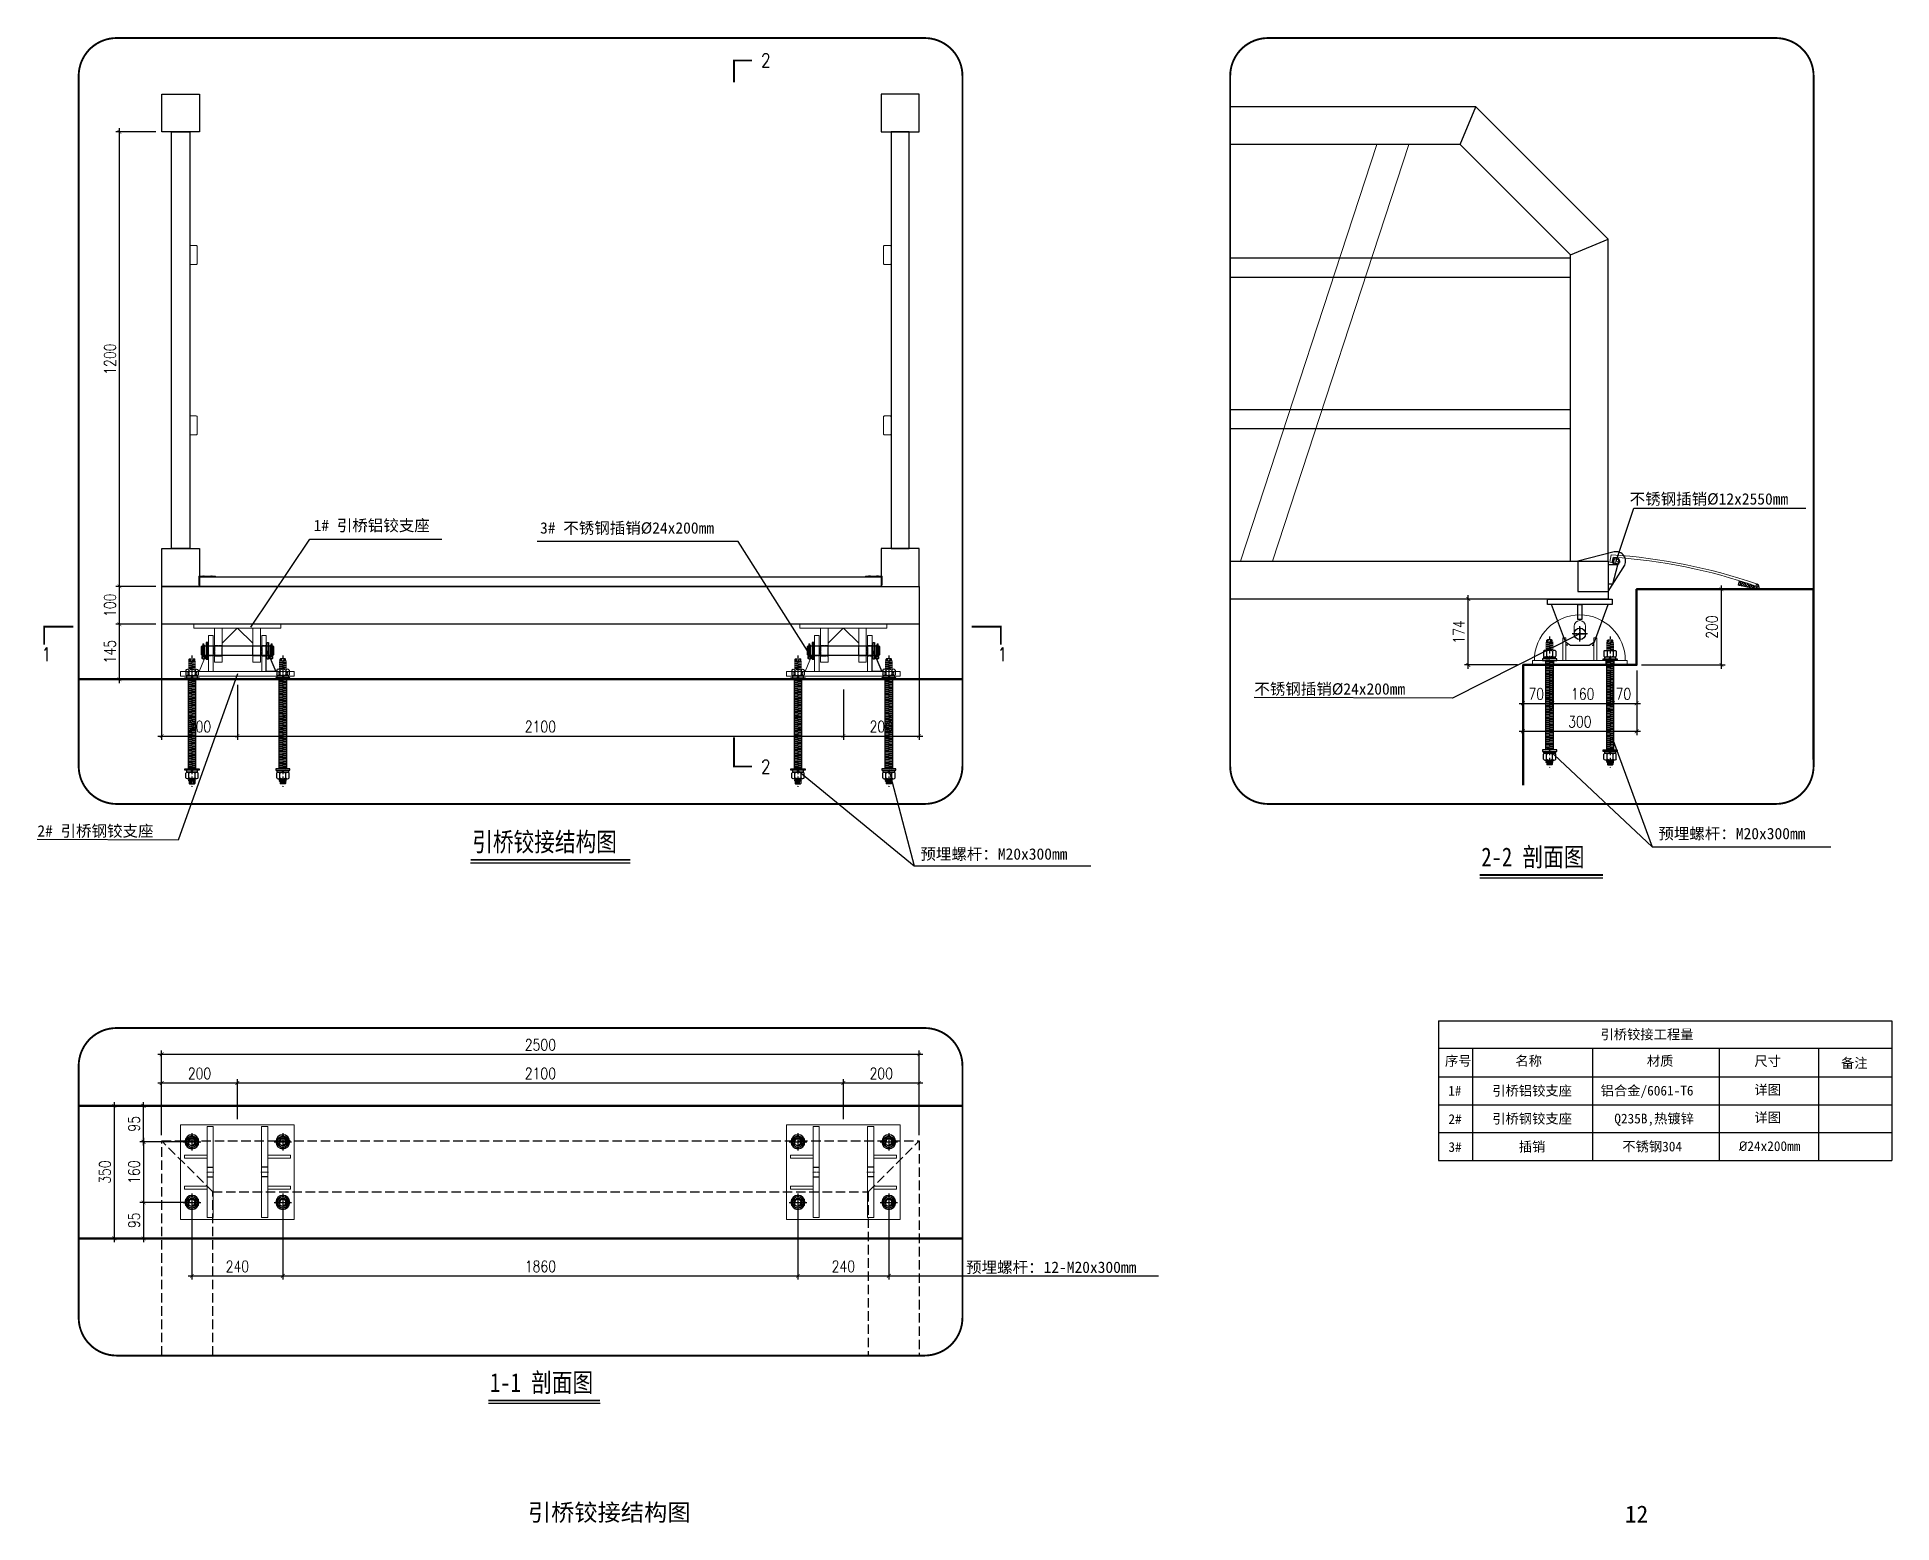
# Model space of a CAD drawing. Header units: millimetres. Extents: x 11827 to 862553, y 15071 to 134256.
# Drawn here: x 711915 to 716812, y 70272 to 74195 of the extents above; entities that cross this region are included whole.
import ezdxf
from ezdxf.enums import TextEntityAlignment as Align

# ---------------------------------------------------------------- set-up
doc = ezdxf.new("R2010")
doc.units = ezdxf.units.MM
for name, pattern in [('BLTA11-LD-L-4001_Plot Plan for Seawater Intake System_20140729$0$CENTER2', [1.125, 0.75, -0.125, 0.125, -0.125]), ('BLTA11-LD-L-4001_Plot Plan for Seawater Intake System_20140729$0$PHANTOM2', [1.25, 0.625, -0.125, 0.125, -0.125, 0.125, -0.125]), ('CENTER', [2, 1.25, -0.25, 0.25, -0.25]), ('CENTER2', [28.575, 19.05, -3.175, 3.175, -3.175]), ('DASH', [0.35, 0.25, -0.1]), ('DASHDOT', [1, 0.5, -0.25, 0, -0.25]), ('DASHDOT2', [12.7, 6.35, -3.175, 0, -3.175]), ('DIVIDEX2', [63.5, 25.4, -12.7, 0, -12.7, 0, -12.7]), ('HIDDEN2', [4.7625, 3.175, -1.5875])]:
    doc.linetypes.add(name, pattern=pattern)
for name, color, linetype in [('100x100铝方通', 3, 'Continuous'), ('BS-Annectent', 115, 'Continuous'), ('BS-Index symbol', 35, 'Continuous'), ('hjh文字', 7, 'Continuous'), ('HR-dimension', 9, 'Continuous'), ('HR-Indentifier', 6, 'Continuous'), ('HR-Structure', 5, 'Continuous'), ('HR-text', 2, 'Continuous'), ('HR-Zhuliang', 3, 'Continuous'), ('打印图框', 255, 'Continuous'), ('标注', 9, 'Continuous'), ('铝条', 31, 'Continuous'), ('铝横梁', 220, 'Continuous'), ('铝通', 4, 'Continuous'), ('面板', 44, 'Continuous')]:
    doc.layers.add(name, color=color, linetype=linetype)
for name, color, linetype, lineweight in [('图框', 7, 'Continuous', 13), ('型材', 7, 'Continuous', 15), ('结构', 52, 'Continuous', 18), ('铝斜撑', 241, 'Continuous', 9)]:
    doc.layers.add(name, color=color, linetype=linetype, lineweight=lineweight)
doc.styles.add('Arial', font='')
doc.styles.add('HZTXT', font='txtw.shx', dxfattribs={"width": 0.8, "bigfont": 'hztxtw.shx'})
doc.styles.add('工程字体', font='', dxfattribs={"width": 0.8})
doc.styles.get('Arial').set_extended_font_data('STXihei')
doc.styles.get('工程字体').set_extended_font_data('SimSun')
doc.dimstyles.new('HR-A2-DIM10', dxfattribs={"dimscale": 10, "dimtxt": 3, "dimasz": 1, "dimexe": 1, "dimexo": 1.5, "dimgap": 1, "dimtad": 1, "dimdec": 1, "dimdsep": 46, "dimtxsty": 'HZTXT', "dimblk": 'ARCHTICK', "dimcen": 0, "dimdle": 1, "dimclrd": 256, "dimclre": 256, "dimclrt": 6, "dimadec": 1, "dimazin": 0, "dimtfac": 1, "dimtdec": 1, "dimtix": 1, "dimtmove": 2, "dimatfit": 3, "dimfxl": 15, "dimtolj": 1, "dimtzin": 0, "dimarcsym": 1})
doc.dimstyles.new('HR-A3-DIM5', dxfattribs={"dimscale": 5, "dimtxt": 3, "dimasz": 1, "dimexe": 1, "dimexo": 1.5, "dimgap": 1, "dimtad": 1, "dimdec": 1, "dimdsep": 46, "dimtxsty": 'HZTXT', "dimblk": 'ARCHTICK', "dimcen": 0, "dimdle": 1, "dimclrd": 256, "dimclre": 256, "dimclrt": 6, "dimadec": 1, "dimazin": 0, "dimtfac": 1, "dimtdec": 1, "dimtix": 1, "dimtmove": 2, "dimatfit": 3, "dimfxl": 1, "dimtolj": 1, "dimtzin": 0, "dimarcsym": 1})
doc.dimstyles.new('HR-BI-DIM5', dxfattribs={"dimscale": 6, "dimtxt": 5, "dimasz": 1, "dimexe": 1, "dimexo": 1.5, "dimgap": 2, "dimtad": 1, "dimdec": 1, "dimdsep": 46, "dimtxsty": 'HZTXT', "dimcen": 0, "dimdle": 1, "dimclrd": 256, "dimclre": 256, "dimclrt": 2, "dimadec": 1, "dimazin": 0, "dimtfac": 1, "dimtdec": 1, "dimtix": 1, "dimtmove": 2, "dimatfit": 3, "dimfxl": 1, "dimtfill": 1, "dimtolj": 1, "dimtzin": 0, "dimarcsym": 1})

msp = doc.modelspace()

# ---------------------------------------------------------------- texts
at = {"layer": 'hjh文字', "style": 'Arial'}
for s, height, p in [('不锈钢插销%%C12x2550mm', 30, (716119.82, 72960.38)), ('1# 引桥铝铰支座', 30, (712645.05, 72890.29, 0)), ('3# 不锈钢插销%%C24x200mm', 30, (713242.91, 72883.71)), ('不锈钢插销%%C24x200mm', 30, (715128.91, 72458.72)), ('2# 引桥钢铰支座', 30, (711915.61, 72083.76)), ('预埋螺杆：M20x300mm', 30, (716195.59, 72076.81)), ('预埋螺杆：M20x300mm', 30, (714247.07, 72022.89)), ('铝合金/6061-T6 ', 25.7143, (716043.26, 71400.25)), ('Q235B,热镀锌', 25.714, (716079.32, 71326.48)), ('不锈钢304', 25.714, (716100.36, 71252.71)), ('预埋螺杆：12-M20x300mm', 30, (714367.8, 70931.75))]:
    msp.add_text(s, height=height, dxfattribs=at).set_placement(p)
at = {"layer": 'hjh文字', "attachment_point": 5, "style": 'Arial'}
for s, insert, char_height, width in [('引桥铰接工程量', (716165.56, 71560.05), 25.714, 2128.8828), ('序号', (715667.1, 71490.18), 25.714, 82.26), ('名称', (715853.29, 71490.18), 25.714, 765.2634), ('材质', (716200.38, 71490.18), 25.714, 566.2106), ('尺寸', (716484.18, 71489.64), 25.714, 462.7153), ('备注', (716712.97, 71484.56), 25.714, 387.8696), ('1#', (715658.3, 71413.05), 25.714, 82.26), ('引桥铝铰支座', (715862.21, 71411.25), 25.714, 870.5277), ('详图', (716484.18, 71413.82), 25.714, 462.7153), ('引桥钢铰支座', (715862.21, 71337.48), 25.714, 870.5277), ('详图', (716484.18, 71340.67), 25.714, 462.7153), ('2#', (715658.74, 71337.81), 25.714, 82.26), ('3#', (715658.74, 71264.05), 25.714, 82.26), ('插销', (715862.21, 71263.72), 25.714, 870.5277), ('{\\fISOCPEUR|b0|i0|c0|p34;%%C}24x200mm', (716489.38, 71266.29), 25.7143, 462.7153)]:
    msp.add_mtext(s, dxfattribs=dict(at, insert=insert, char_height=char_height, width=width))
at = {"layer": 'HR-text', "style": 'HZTXT', "width": 0.8}
for s, p in [('2', (713826.56, 74133.12, 0)), ('1', (711926.8, 72564.69)), ('1', (714451.45, 72564.69)), ('2', (713826.56, 72268.76, 0))]:
    msp.add_text(s, height=36, dxfattribs=at).set_placement(p, align=Align.MIDDLE_LEFT)
at = {"layer": '打印图框', "color": 6, "char_height": 45, "attachment_point": 1, "style": 'Arial'}
for s, width, insert in [('引桥铰接结构图', 691.5685, (713210.56, 70321.94)), ('12', 87.9312, (716107.46, 70317.62))]:
    msp.add_mtext_dynamic_manual_height_columns(s, width=width, gutter_width=12.5, heights=[0], dxfattribs=dict(at, insert=insert))

# ---------------------------------------------------------------- blocks, each defined once
blk = doc.blocks.new('A$C46522D11')
for p, q in [((0, 17.1), (8.2, 25.2)), ((2.9, 12.7), (0.5, 15.1)), ((10.4, 12.2), (1.4, 21.3)), ((2.8, 12.8), (9.5, 19.5)), ((5, 12.2), (55.3, 12.2)), ((9.4, 20.3), (5.3, 24.5)), ((9.6, 19.3), (8.9, 25.2)), ((9.3, 12.2), (17.2, 20.1)), ((9.6, 19.3), (55.3, 24.4)), ((17.5, 12.2), (10.4, 19.4)), ((16.4, 12.2), (25.2, 21)), ((24.6, 12.2), (16.7, 20.1)), ((31.6, 12.2), (23.1, 20.8)), ((23.5, 12.2), (33.2, 21.9)), ((38.7, 12.2), (29.5, 21.5)), ((30.5, 12.2), (41.1, 22.8)), ((45.8, 12.2), (35.8, 22.2)), ((37.6, 12.2), (49.1, 23.7)), ((52.9, 12.2), (42.2, 22.9)), ((44.7, 12.2), (55.3, 22.8)), ((55.3, 16.9), (48.5, 23.6)), ((51.8, 12.2), (55.3, 15.7)), ((55.3, 24), (54.9, 24.4)), ((55.3, 12.2), (55.3, 24.4))]:
    blk.add_line(p, q)
at = {"color": 1, "linetype": 'CENTER', "ltscale": 10.16}
for p, q in [((372.9, 11), (394.9, 11)), ((383.9, 0), (383.9, 22))]:
    blk.add_line(p, q, dxfattribs=at)
blk.add_lwpolyline([(399.9, 5.2), (399.9, 25.2, 0.066496), (8.9, 25.2), (9.6, 19.3, -0.065854), (393.9, 19.9), (393.9, 5.2)], format="xyb", close=True)
for radius in [10, 7]:
    blk.add_circle((383.9, 11), radius)
for centre, radius, start, end in [((5, 17.2), 5, 165.5225, 270), ((8.9, 16.2), 9, 90, 165.5225)]:
    blk.add_arc(centre, radius, start, end)
blk = doc.blocks.new('A$C848c3b45')
at = {"layer": '图框', "lineweight": 0, "xscale": -1, "rotation": 359.6607206610116}
blk.add_blockref('A$C46522D11', (383.8, -13.3), dxfattribs=at)
blk = doc.blocks.new('*U1048')
blk.add_line((0, 0), (42.13, 0))
at = {"const_width": 0.5}
blk.add_lwpolyline([(0, 0.75), (42.13, 0.75)], dxfattribs=at)
at = {"style": '工程字体', "width": 0.8}
blk.add_attdef('图名标注', (0.42, 3), '', height=5, dxfattribs=at)
blk = doc.blocks.new('_ArchTick')
at = {"color": 0, "linetype": 'ByBlock', "lineweight": 100, "const_width": 0.15}
blk.add_lwpolyline([(-0.5, -0.5), (0.5, 0.5)], dxfattribs=at)
blk = doc.blocks.new('*D1084')
at = {"layer": 'Defpoints', "color": 0, "ltscale": 1.5, "transparency": 16777216}
for p in [(712132.4, 72644.5), (712243.8, 72644.5), (712243.8, 72499.2, 0)]:
    blk.add_point(p, dxfattribs=at)
at = {"layer": 'HR-dimension', "lineweight": -2, "ltscale": 1.5, "transparency": 16777216}
for p, q in [((712228.8, 72644.5), (712122.4, 72644.5)), ((712132.4, 72489.2), (712132.4, 72654.5)), ((712228.8, 72499.2), (712122.4, 72499.2))]:
    blk.add_line(p, q, dxfattribs=at)
at = {"layer": 'HR-dimension', "lineweight": -2, "ltscale": 1.5, "transparency": 16777216, "xscale": 10, "yscale": 10, "zscale": 10}
for p, rotation in [((712132.4, 72644.5), 90), ((712132.4, 72499.2), 270)]:
    blk.add_blockref('_ArchTick', p, dxfattribs=dict(at, rotation=rotation))
at = {"layer": 'HR-dimension', "color": 6, "ltscale": 1.5, "transparency": 16777216, "insert": (712107.4, 72571.8), "char_height": 30, "attachment_point": 5, "rotation": 90, "style": 'HZTXT'}
blk.add_mtext('\\A1;145', dxfattribs=at)
blk = doc.blocks.new('*D1128')
at = {"layer": 'Defpoints', "color": 0, "ltscale": 1.5, "transparency": 16777216}
for p in [(715838.3, 72537, 0), (716138.3, 72537, 0), (716138.3, 72361.9)]:
    blk.add_point(p, dxfattribs=at)
at = {"layer": 'HR-dimension', "lineweight": -2, "ltscale": 1.5, "transparency": 16777216}
for p, q in [((715838.3, 72522), (715838.3, 72351.9)), ((716138.3, 72522), (716138.3, 72351.9)), ((715828.3, 72361.9), (716148.3, 72361.9))]:
    blk.add_line(p, q, dxfattribs=at)
at = {"layer": 'HR-dimension', "lineweight": -2, "ltscale": 1.5, "transparency": 16777216, "xscale": 10, "yscale": 10, "zscale": 10, "rotation": 180}
blk.add_blockref('_ArchTick', (715838.3, 72361.9), dxfattribs=at)
at = {"layer": 'HR-dimension', "lineweight": -2, "ltscale": 1.5, "transparency": 16777216, "xscale": 10, "yscale": 10, "zscale": 10}
blk.add_blockref('_ArchTick', (716138.3, 72361.9), dxfattribs=at)
at = {"layer": 'HR-dimension', "color": 6, "ltscale": 1.5, "transparency": 16777216, "insert": (715988.3, 72386.9), "char_height": 30, "attachment_point": 5, "style": 'HZTXT'}
blk.add_mtext('\\A1;300', dxfattribs=at)
blk = doc.blocks.new('*D1129')
at = {"layer": 'Defpoints', "color": 0, "ltscale": 1.5, "transparency": 16777216}
for p in [(716138.3, 72737, 0), (716362.1, 72737), (716135.8, 72537, 0)]:
    blk.add_point(p, dxfattribs=at)
at = {"layer": 'HR-dimension', "lineweight": -2, "ltscale": 1.5, "transparency": 16777216}
for p, q in [((716153.3, 72737), (716372.1, 72737)), ((716362.1, 72527), (716362.1, 72747)), ((716150.8, 72537), (716372.1, 72537))]:
    blk.add_line(p, q, dxfattribs=at)
at = {"layer": 'HR-dimension', "lineweight": -2, "ltscale": 1.5, "transparency": 16777216, "xscale": 10, "yscale": 10, "zscale": 10}
for p, rotation in [((716362.1, 72737), 90), ((716362.1, 72537), 270)]:
    blk.add_blockref('_ArchTick', p, dxfattribs=dict(at, rotation=rotation))
at = {"layer": 'HR-dimension', "color": 6, "ltscale": 1.5, "transparency": 16777216, "insert": (716337.1, 72637), "char_height": 30, "attachment_point": 5, "rotation": 90, "style": 'HZTXT'}
blk.add_mtext('\\A1;200', dxfattribs=at)
blk = doc.blocks.new('*D1085')
at = {"layer": 'Defpoints', "color": 0, "ltscale": 1.5, "transparency": 16777216}
for p in [(715693.8, 72711), (715898.3, 72711, 0), (715838.3, 72537, 0)]:
    blk.add_point(p, dxfattribs=at)
at = {"layer": 'HR-dimension', "lineweight": -2, "ltscale": 1.5, "transparency": 16777216}
for p, q in [((715883.3, 72711), (715683.8, 72711)), ((715693.8, 72527), (715693.8, 72721)), ((715823.3, 72537), (715683.8, 72537))]:
    blk.add_line(p, q, dxfattribs=at)
at = {"layer": 'HR-dimension', "lineweight": -2, "ltscale": 1.5, "transparency": 16777216, "xscale": 10, "yscale": 10, "zscale": 10}
for p, rotation in [((715693.8, 72711), 90), ((715693.8, 72537), 270)]:
    blk.add_blockref('_ArchTick', p, dxfattribs=dict(at, rotation=rotation))
at = {"layer": 'HR-dimension', "color": 6, "ltscale": 1.5, "transparency": 16777216, "insert": (715668.8, 72624), "char_height": 30, "attachment_point": 5, "rotation": 90, "style": 'HZTXT'}
blk.add_mtext('\\A1;174', dxfattribs=at)
blk = doc.blocks.new('*D1069')
at = {"layer": 'Defpoints', "color": 0, "ltscale": 1.5, "transparency": 16777216}
for p in [(712118.9, 71373), (712243.8, 71373, 0), (712243.8, 71023, 0)]:
    blk.add_point(p, dxfattribs=at)
at = {"layer": 'HR-dimension', "lineweight": -2, "ltscale": 1.5, "transparency": 16777216}
for p, q in [((712228.8, 71373), (712108.9, 71373)), ((712118.9, 71013), (712118.9, 71383)), ((712228.8, 71023), (712108.9, 71023))]:
    blk.add_line(p, q, dxfattribs=at)
at = {"layer": 'HR-dimension', "lineweight": -2, "ltscale": 1.5, "transparency": 16777216, "xscale": 10, "yscale": 10, "zscale": 10}
for p, rotation in [((712118.9, 71373), 90), ((712118.9, 71023), 270)]:
    blk.add_blockref('_ArchTick', p, dxfattribs=dict(at, rotation=rotation))
at = {"layer": 'HR-dimension', "color": 6, "ltscale": 1.5, "transparency": 16777216, "insert": (712093.9, 71198), "char_height": 30, "attachment_point": 5, "rotation": 90, "style": 'HZTXT'}
blk.add_mtext('\\A1;350', dxfattribs=at)
blk = doc.blocks.new('*D1070')
at = {"layer": 'Defpoints', "color": 0, "ltscale": 1.5, "transparency": 16777216}
for p in [(712443.8, 71433.3), (712443.8, 71323, 0), (712243.8, 71280.5, 0)]:
    blk.add_point(p, dxfattribs=at)
at = {"layer": 'HR-dimension', "lineweight": -2, "ltscale": 1.5, "transparency": 16777216}
for p, q in [((712233.8, 71433.3), (712453.8, 71433.3)), ((712243.8, 71295.5), (712243.8, 71443.3)), ((712443.8, 71338), (712443.8, 71443.3))]:
    blk.add_line(p, q, dxfattribs=at)
at = {"layer": 'HR-dimension', "lineweight": -2, "ltscale": 1.5, "transparency": 16777216, "xscale": 10, "yscale": 10, "zscale": 10, "rotation": 180}
blk.add_blockref('_ArchTick', (712243.8, 71433.3), dxfattribs=at)
at = {"layer": 'HR-dimension', "lineweight": -2, "ltscale": 1.5, "transparency": 16777216, "xscale": 10, "yscale": 10, "zscale": 10}
blk.add_blockref('_ArchTick', (712443.8, 71433.3), dxfattribs=at)
at = {"layer": 'HR-dimension', "color": 6, "ltscale": 1.5, "transparency": 16777216, "insert": (712343.8, 71458.3), "char_height": 30, "attachment_point": 5, "style": 'HZTXT'}
blk.add_mtext('\\A1;200', dxfattribs=at)
blk = doc.blocks.new('*D1071')
at = {"layer": 'Defpoints', "color": 0, "ltscale": 1.5, "transparency": 16777216}
for p in [(714243.8, 71433.3), (714043.8, 71323, 0), (714243.8, 71323, 0)]:
    blk.add_point(p, dxfattribs=at)
at = {"layer": 'HR-dimension', "lineweight": -2, "ltscale": 1.5, "transparency": 16777216}
for p, q in [((714033.8, 71433.3), (714253.8, 71433.3)), ((714043.8, 71338), (714043.8, 71443.3)), ((714243.8, 71338), (714243.8, 71443.3))]:
    blk.add_line(p, q, dxfattribs=at)
at = {"layer": 'HR-dimension', "lineweight": -2, "ltscale": 1.5, "transparency": 16777216, "xscale": 10, "yscale": 10, "zscale": 10, "rotation": 180}
blk.add_blockref('_ArchTick', (714043.8, 71433.3), dxfattribs=at)
at = {"layer": 'HR-dimension', "lineweight": -2, "ltscale": 1.5, "transparency": 16777216, "xscale": 10, "yscale": 10, "zscale": 10}
blk.add_blockref('_ArchTick', (714243.8, 71433.3), dxfattribs=at)
at = {"layer": 'HR-dimension', "color": 6, "ltscale": 1.5, "transparency": 16777216, "insert": (714143.8, 71458.3), "char_height": 30, "attachment_point": 5, "style": 'HZTXT'}
blk.add_mtext('\\A1;200', dxfattribs=at)
blk = doc.blocks.new('*D1072')
at = {"layer": 'Defpoints', "color": 0, "ltscale": 1.5, "transparency": 16777216}
for p in [(714243.8, 71509), (712243.8, 71280.5, 0), (714243.8, 71280.5, 0)]:
    blk.add_point(p, dxfattribs=at)
at = {"layer": 'HR-dimension', "lineweight": -2, "ltscale": 1.5, "transparency": 16777216}
for p, q in [((712233.8, 71509), (714253.8, 71509)), ((712243.8, 71295.5), (712243.8, 71519)), ((714243.8, 71295.5), (714243.8, 71519))]:
    blk.add_line(p, q, dxfattribs=at)
at = {"layer": 'HR-dimension', "lineweight": -2, "ltscale": 1.5, "transparency": 16777216, "xscale": 10, "yscale": 10, "zscale": 10, "rotation": 180}
blk.add_blockref('_ArchTick', (712243.8, 71509), dxfattribs=at)
at = {"layer": 'HR-dimension', "lineweight": -2, "ltscale": 1.5, "transparency": 16777216, "xscale": 10, "yscale": 10, "zscale": 10}
blk.add_blockref('_ArchTick', (714243.8, 71509), dxfattribs=at)
at = {"layer": 'HR-dimension', "color": 6, "ltscale": 1.5, "transparency": 16777216, "insert": (713243.8, 71534), "char_height": 30, "attachment_point": 5, "style": 'HZTXT'}
blk.add_mtext('\\A1;2500', dxfattribs=at)
blk = doc.blocks.new('*U1046')
blk.add_line((0, 0), (32.53, 0))
at = {"const_width": 0.5}
blk.add_lwpolyline([(0, 0.75), (32.53, 0.75)], dxfattribs=at)
at = {"style": '工程字体', "width": 0.8}
blk.add_attdef('图名标注', (0.42, 3), '', height=5, dxfattribs=at)
blk = doc.blocks.new('*D1073')
at = {"layer": 'Defpoints', "color": 0, "ltscale": 1.5, "transparency": 16777216}
for p in [(715838.3, 72537, 0), (715908.3, 72537, 0), (715908.3, 72435.6)]:
    blk.add_point(p, dxfattribs=at)
at = {"layer": 'HR-dimension', "lineweight": -2, "ltscale": 1.5, "transparency": 16777216}
for p, q in [((715838.3, 72522), (715838.3, 72425.6)), ((715908.3, 72522), (715908.3, 72425.6)), ((715828.3, 72435.6), (715918.3, 72435.6))]:
    blk.add_line(p, q, dxfattribs=at)
at = {"layer": 'HR-dimension', "lineweight": -2, "ltscale": 1.5, "transparency": 16777216, "xscale": 10, "yscale": 10, "zscale": 10, "rotation": 180}
blk.add_blockref('_ArchTick', (715838.3, 72435.6), dxfattribs=at)
at = {"layer": 'HR-dimension', "lineweight": -2, "ltscale": 1.5, "transparency": 16777216, "xscale": 10, "yscale": 10, "zscale": 10}
blk.add_blockref('_ArchTick', (715908.3, 72435.6), dxfattribs=at)
at = {"layer": 'HR-dimension', "color": 6, "ltscale": 1.5, "transparency": 16777216, "insert": (715873.3, 72460.6), "char_height": 30, "attachment_point": 5, "style": 'HZTXT'}
blk.add_mtext('\\A1;70', dxfattribs=at)
blk = doc.blocks.new('*D1074')
at = {"layer": 'Defpoints', "color": 0, "ltscale": 1.5, "transparency": 16777216}
for p in [(715915.8, 72537, 0), (716075.8, 72504, 0), (716075.8, 72435.6)]:
    blk.add_point(p, dxfattribs=at)
at = {"layer": 'HR-dimension', "lineweight": -2, "ltscale": 1.5, "transparency": 16777216}
for p, q in [((715915.8, 72522), (715915.8, 72425.6)), ((716075.8, 72489), (716075.8, 72425.6)), ((715905.8, 72435.6), (716085.8, 72435.6))]:
    blk.add_line(p, q, dxfattribs=at)
at = {"layer": 'HR-dimension', "lineweight": -2, "ltscale": 1.5, "transparency": 16777216, "xscale": 10, "yscale": 10, "zscale": 10, "rotation": 180}
blk.add_blockref('_ArchTick', (715915.8, 72435.6), dxfattribs=at)
at = {"layer": 'HR-dimension', "lineweight": -2, "ltscale": 1.5, "transparency": 16777216, "xscale": 10, "yscale": 10, "zscale": 10}
blk.add_blockref('_ArchTick', (716075.8, 72435.6), dxfattribs=at)
at = {"layer": 'HR-dimension', "color": 6, "ltscale": 1.5, "transparency": 16777216, "insert": (715995.8, 72460.6), "char_height": 30, "attachment_point": 5, "style": 'HZTXT'}
blk.add_mtext('\\A1;160', dxfattribs=at)
blk = doc.blocks.new('*D1075')
at = {"layer": 'Defpoints', "color": 0, "ltscale": 1.5, "transparency": 16777216}
for p in [(716068.3, 72537, 0), (716138.3, 72537, 0), (716138.3, 72435.6)]:
    blk.add_point(p, dxfattribs=at)
at = {"layer": 'HR-dimension', "lineweight": -2, "ltscale": 1.5, "transparency": 16777216}
for p, q in [((716068.3, 72522), (716068.3, 72425.6)), ((716138.3, 72522), (716138.3, 72425.6)), ((716058.3, 72435.6), (716148.3, 72435.6))]:
    blk.add_line(p, q, dxfattribs=at)
at = {"layer": 'HR-dimension', "lineweight": -2, "ltscale": 1.5, "transparency": 16777216, "xscale": 10, "yscale": 10, "zscale": 10, "rotation": 180}
blk.add_blockref('_ArchTick', (716068.3, 72435.6), dxfattribs=at)
at = {"layer": 'HR-dimension', "lineweight": -2, "ltscale": 1.5, "transparency": 16777216, "xscale": 10, "yscale": 10, "zscale": 10}
blk.add_blockref('_ArchTick', (716138.3, 72435.6), dxfattribs=at)
at = {"layer": 'HR-dimension', "color": 6, "ltscale": 1.5, "transparency": 16777216, "insert": (716103.3, 72460.6), "char_height": 30, "attachment_point": 5, "style": 'HZTXT'}
blk.add_mtext('\\A1;70', dxfattribs=at)
blk = doc.blocks.new('*U1047')
blk.add_line((0, 0), (29.5, 0))
at = {"const_width": 0.5}
blk.add_lwpolyline([(0, 0.75), (29.5, 0.75)], dxfattribs=at)
at = {"style": '工程字体', "width": 0.8}
blk.add_attdef('图名标注', (0.42, 3), '', height=5, dxfattribs=at)
blk = doc.blocks.new('A$C53155591')
at = {"layer": 'BS-Annectent'}
for p, q in [((8.8, 0.4), (3.9, 2.2)), ((24, 16.3), (11.3, 16.3)), ((24, 8.2), (11.3, 8.2)), ((8.8, -2.2), (3.9, -0.4)), ((24, -8.2), (11.3, -8.2)), ((24, -16.3), (11.3, -16.3))]:
    blk.add_line(p, q, dxfattribs=at)
for points in [[(3.9, -18.8), (0, -18.8), (0, 18.8), (3.9, 18.8)], [(8.8, -14.7), (8.8, 14.7), (3.9, 14.7), (3.9, -14.7)]]:
    blk.add_lwpolyline(points, close=True, dxfattribs=at)
for points in [[(11.3, 16.3, 0.612824), (11.3, 8.2, 0.305874), (11.3, -8.2, 0.612824), (11.3, -16.3)], [(24, 16.3, -0.612824), (24, 8.2, -0.305874), (24, -8.2, -0.612824), (24, -16.3)]]:
    blk.add_lwpolyline(points, format="xyb", dxfattribs=at)
blk = doc.blocks.new('A$C3497b61f')
at = {"color": 1, "linetype": 'DASHDOT2'}
blk.add_line((-309.5, 0), (37.4, 0), dxfattribs=at)
at = {"layer": 'BS-Annectent'}
for p, q in [((-300.6, -5.4), (-300.6, 5.4)), ((-294.1, 7.2), (-299.6, 7.2)), ((-294.8, 3.6), (-299.6, 3.6)), ((-294.2, -9.4), (-293, 9.4)), ((-291.1, -9.4), (-289.8, 9.4)), ((-287.9, -9.4), (-286.7, 9.4)), ((-284.8, -9.4), (-283.5, 9.4)), ((-281.7, -9.4), (-280.4, 9.4)), ((-278.5, -9.4), (-277.3, 9.4)), ((-275.4, -9.4), (-274.1, 9.4)), ((-246.6, -0.5), (-245.9, 9.4)), ((-245.9, 9.4), (-246.6, 8.2)), ((-244.4, 6.3), (-245.9, 9.4)), ((-244.4, 6.3), (-245.3, -6.3)), ((-244, -9.4), (-242.8, 9.4)), ((-240.9, -9.4), (-239.6, 9.4)), ((-237.7, -9.4), (-236.5, 9.4)), ((-234.6, -9.4), (-233.3, 9.4)), ((-231.5, -9.4), (-230.2, 9.4)), ((-228.3, -9.4), (-227.1, 9.4)), ((-225.2, -9.4), (-223.9, 9.4)), ((-222, -9.4), (-220.8, 9.4)), ((-218.9, -9.4), (-217.7, 9.4)), ((-215.8, -9.4), (-214.5, 9.4)), ((-212.6, -9.4), (-211.4, 9.4)), ((-209.5, -9.4), (-208.3, 9.4)), ((-206.4, -9.4), (-205.1, 9.4)), ((-203.2, -9.4), (-202, 9.4)), ((-200.1, -9.4), (-198.8, 9.4)), ((-196.9, -9.4), (-195.7, 9.4)), ((-193.8, -9.4), (-192.6, 9.4)), ((-190.7, -9.4), (-189.4, 9.4)), ((-187.5, -9.4), (-186.3, 9.4)), ((-184.4, -9.4), (-183.2, 9.4)), ((-181.3, -9.4), (-180, 9.4)), ((-178.1, -9.4), (-176.9, 9.4)), ((-175, -9.4), (-173.7, 9.4)), ((-171.9, -9.4), (-170.6, 9.4)), ((-168.7, -9.4), (-167.5, 9.4)), ((-165.6, -9.4), (-164.3, 9.4)), ((-162.4, -9.4), (-161.2, 9.4)), ((-159.3, -9.4), (-158.1, 9.4)), ((-156.2, -9.4), (-154.9, 9.4)), ((-153, -9.4), (-151.8, 9.4)), ((-149.9, -9.4), (-148.6, 9.4)), ((-147.2, 6.3), (-148.6, 9.4)), ((-147.2, 6.3), (-148.1, -6.3)), ((-146.8, -9.4), (-145.5, 9.4)), ((-143.6, -9.4), (-142.4, 9.4)), ((-140.5, -9.4), (-139.2, 9.4)), ((-137.3, -9.4), (-136.1, 9.4)), ((-134.2, -9.4), (-133, 9.4)), ((-131.1, -9.4), (-129.8, 9.4)), ((-127.9, -9.4), (-126.7, 9.4)), ((-124.8, -9.4), (-123.5, 9.4)), ((-121.7, -9.4), (-120.4, 9.4)), ((-118.5, -9.4), (-117.3, 9.4)), ((-115.8, 6.3), (-116.7, -6.3)), ((-115.4, -9.4), (-114.1, 9.4)), ((-112.2, -9.4), (-111, 9.4)), ((-109.1, -9.4), (-107.9, 9.4)), ((-106, -9.4), (-104.7, 9.4)), ((-102.8, -9.4), (-101.6, 9.4)), ((-99.7, -9.4), (-98.4, 9.4)), ((-96.6, -9.4), (-95.3, 9.4)), ((-93.4, -9.4), (-92.2, 9.4)), ((-90.3, -9.4), (-89, 9.4)), ((-87.1, -9.4), (-85.9, 9.4)), ((-84, -9.4), (-82.8, 9.4)), ((-80.9, -9.4), (-79.6, 9.4)), ((-77.7, -9.4), (-76.5, 9.4)), ((-74.6, -9.4), (-73.3, 9.4)), ((-71.5, -9.4), (-70.2, 9.4)), ((-68.3, -9.4), (-67.1, 9.4)), ((-65.2, -9.4), (-63.9, 9.4)), ((-62, -9.4), (-60.8, 9.4)), ((-58.9, -9.4), (-57.7, 9.4)), ((-55.8, -9.4), (-54.5, 9.4)), ((-52.6, -9.4), (-51.4, 9.4)), ((-49.5, -9.4), (-48.3, 9.4)), ((-46.4, -9.4), (-45.1, 9.4)), ((-43.2, -9.4), (-42, 9.4)), ((-40.1, -9.4), (-38.8, 9.4)), ((-36.9, -9.4), (-35.7, 9.4)), ((-33.8, -9.4), (-32.6, 9.4)), ((-30.7, -9.4), (-29.4, 9.4)), ((-27.5, -9.4), (-26.3, 9.4)), ((-24.4, -9.4), (-23.2, 9.4)), ((-21.3, -9.4), (-20, 9.4)), ((-18.1, -9.4), (-16.9, 9.4)), ((-15, -9.4), (-13.7, 9.4)), ((-12.3, 6.3), (-13.2, -6.3)), ((-10.6, 9.4), (-12.3, 6.3)), ((-11.9, -9.4), (-10.6, 9.4)), ((-10, 8.1), (-10.6, 9.4)), ((-1.2, 0.4), (-6.1, 2.2)), ((-1.2, 12.2), (-1.2, -12.2)), ((14, 16.3), (1.3, 16.3)), ((14, 8.2), (1.3, 8.2)), ((16.5, 12.2), (16.5, -12.2)), ((17.4, 6.3), (16.5, 8.2)), ((17.4, 6.3), (16.5, -6.3)), ((19.1, 9.4), (17.4, 6.3)), ((19.1, 9.4), (17.8, -9.4)), ((20.5, 6.3), (19.1, 9.4)), ((20.5, 6.3), (19.6, -6.3)), ((22.2, 9.4), (20.5, 6.3)), ((22.2, 9.4), (21, -9.4)), ((23.7, 6.3), (22.2, 9.4)), ((23.7, 6.3), (22.8, -6.3)), ((23.2, 7.2), (28.5, 7.2)), ((23.5, 3.6), (28.5, 3.6)), ((29.4, -5.4), (29.4, 5.4)), ((-295.3, -3.6), (-299.6, -3.6)), ((-295.1, -7.2), (-299.6, -7.2)), ((-245.3, -6.3), (-246.6, -8.4)), ((-11.9, -9.4), (-13.2, -6.3)), ((-10, -6.3), (-11.9, -9.4)), ((-10, -5.7), (-10, -6.3)), ((-1.2, -2.2), (-6.1, -0.4)), ((14, -8.2), (1.3, -8.2)), ((14, -16.3), (1.3, -16.3)), ((17.8, -9.4), (16.5, -6.3)), ((19.6, -6.3), (17.8, -9.4)), ((21, -9.4), (19.6, -6.3)), ((22.8, -6.3), (21, -9.4)), ((22.2, -7.2), (28.5, -7.2)), ((23, -3.6), (28.5, -3.6))]:
    blk.add_line(p, q, dxfattribs=at)
for points in [[(-299.6, -7.2, -0.516475), (-299.6, -3.6, -0.258238), (-299.6, 3.6, -0.516475), (-299.6, 7.2)], [(1.3, 16.3, 0.612824), (1.3, 8.2, 0.305874), (1.3, -8.2, 0.612824), (1.3, -16.3)], [(14, 16.3, -0.612824), (14, 8.2, -0.305874), (14, -8.2, -0.612824), (14, -16.3)], [(28.5, -7.2, 0.516475), (28.5, -3.6, 0.258238), (28.5, 3.6, 0.516475), (28.5, 7.2)]]:
    blk.add_lwpolyline(points, format="xyb", dxfattribs=at)
blk.add_lwpolyline([(-10, 9.9), (-246.6, 9.9), (-246.6, -9.9), (-10, -9.9)], dxfattribs=at)
for points in [[(-6.1, -18.8), (-10, -18.8), (-10, 18.8), (-6.1, 18.8)], [(-1.2, -14.7), (-1.2, 14.7), (-6.1, 14.7), (-6.1, -14.7)]]:
    blk.add_lwpolyline(points, close=True, dxfattribs=at)
at = {"layer": 'HR-dimension', "rotation": 180}
blk.add_blockref('A$C53155591', (-246.6, 0), dxfattribs=at)
blk = doc.blocks.new('A$C79B7160B')
at = {"color": 1, "linetype": 'DASHDOT2', "ltscale": 20}
for points in [[(-23.1, 0), (23.1, 0)], [(0, 23.1), (0, -23.1)]]:
    blk.add_lwpolyline(points, dxfattribs=at)
for points in [[(-18.5, 0, 1), (18.5, 0, 1), (-18.5, 0, 1)], [(-14.5, 0, 1), (14.5, 0, 1), (-14.5, 0, 1)], [(-10, 0, 1), (10, 0, 1), (-10, 0, 1)]]:
    blk.add_lwpolyline(points, format="xyb")
blk.add_lwpolyline([(0, -16.5), (-15, -8.2), (-15, 8.2), (0, 16.5), (15, 8.2), (15, -8.2), (0, -16.5)])
at = {"color": 253, "linetype": 'HIDDEN2', "ltscale": 20}
blk.add_lwpolyline([(0, -8.2, 2.414214), (-8.2, 0, 2.414214)], format="xyb", dxfattribs=at)
blk = doc.blocks.new('A$C02bcacc6')
at = {"color": 1, "linetype": 'CENTER2'}
for p, q in [((-230, 13), (-214, 13)), ((-70, 13), (-86, 13)), ((-230, -13), (-214, -13)), ((-70, -13), (-86, -13))]:
    blk.add_line(p, q, dxfattribs=at)
at = {"layer": '结构', "color": 4}
for p, q in [((0, 125), (-300, 125)), ((-300, 125), (-300, -125)), ((0, -125), (0, 125)), ((-300, -125), (0, -125))]:
    blk.add_line(p, q, dxfattribs=at)
at = {"layer": '结构', "color": 1, "linetype": 'CENTER', "ltscale": 0.44}
for p, q in [((-282.1, 80), (-257.9, 80)), ((-270, 67.9), (-270, 92.1)), ((-17.9, 80), (-42.1, 80)), ((-30, 67.9), (-30, 92.1)), ((-282.1, -80), (-257.9, -80)), ((-270, -67.9), (-270, -92.1)), ((-17.9, -80), (-42.1, -80)), ((-30, -67.9), (-30, -92.1))]:
    blk.add_line(p, q, dxfattribs=at)
at = {"layer": '结构', "color": 1, "linetype": 'CENTER', "ltscale": 0.36}
for p, q in [((-231.9, 0), (-212.1, 0)), ((-68.1, 0), (-87.9, 0))]:
    blk.add_line(p, q, dxfattribs=at)
at = {"layer": '结构', "color": 4}
for points in [[(-230, -120), (-230, 120), (-214, 120), (-214, -120)], [(-70, -120), (-70, 120), (-86, 120), (-86, -120)], [(-230, 37), (-290, 37), (-290, 45), (-230, 45)], [(-70, 37), (-10, 37), (-10, 45), (-70, 45)], [(-230, -37), (-290, -37), (-290, -45), (-230, -45)], [(-70, -37), (-10, -37), (-10, -45), (-70, -45)]]:
    blk.add_lwpolyline(points, close=True, dxfattribs=at)
for centre in [(-270, 80), (-30, 80), (-270, -80), (-30, -80)]:
    blk.add_circle(centre, 11, dxfattribs=at)
blk = doc.blocks.new('*D1076')
at = {"layer": 'Defpoints', "color": 0, "ltscale": 1.5, "transparency": 16777216}
for p in [(714043.8, 71433.3), (712443.8, 71323, 0), (714043.8, 71323, 0)]:
    blk.add_point(p, dxfattribs=at)
at = {"layer": 'HR-dimension', "lineweight": -2, "ltscale": 1.5, "transparency": 16777216}
for p, q in [((712433.8, 71433.3), (714053.8, 71433.3)), ((712443.8, 71338), (712443.8, 71443.3)), ((714043.8, 71338), (714043.8, 71443.3))]:
    blk.add_line(p, q, dxfattribs=at)
at = {"layer": 'HR-dimension', "lineweight": -2, "ltscale": 1.5, "transparency": 16777216, "xscale": 10, "yscale": 10, "zscale": 10, "rotation": 180}
blk.add_blockref('_ArchTick', (712443.8, 71433.3), dxfattribs=at)
at = {"layer": 'HR-dimension', "lineweight": -2, "ltscale": 1.5, "transparency": 16777216, "xscale": 10, "yscale": 10, "zscale": 10}
blk.add_blockref('_ArchTick', (714043.8, 71433.3), dxfattribs=at)
at = {"layer": 'HR-dimension', "color": 6, "ltscale": 1.5, "transparency": 16777216, "insert": (713243.8, 71458.3), "char_height": 30, "attachment_point": 5, "style": 'HZTXT'}
blk.add_mtext('\\A1;2100', dxfattribs=at)
blk = doc.blocks.new('*D1077')
at = {"layer": 'Defpoints', "color": 0, "ltscale": 1.5, "transparency": 16777216}
for p in [(712195.9, 71373), (712323.8, 71373, 0), (712323.8, 71278, 0)]:
    blk.add_point(p, dxfattribs=at)
at = {"layer": 'HR-dimension', "lineweight": -2, "ltscale": 1.5, "transparency": 16777216}
for p, q in [((712308.8, 71373), (712185.9, 71373)), ((712195.9, 71268), (712195.9, 71383)), ((712308.8, 71278), (712185.9, 71278))]:
    blk.add_line(p, q, dxfattribs=at)
at = {"layer": 'HR-dimension', "lineweight": -2, "ltscale": 1.5, "transparency": 16777216, "xscale": 10, "yscale": 10, "zscale": 10}
for p, rotation in [((712195.9, 71373), 90), ((712195.9, 71278), 270)]:
    blk.add_blockref('_ArchTick', p, dxfattribs=dict(at, rotation=rotation))
at = {"layer": 'HR-dimension', "color": 6, "ltscale": 1.5, "transparency": 16777216, "insert": (712170.9, 71325.5), "char_height": 30, "attachment_point": 5, "rotation": 90, "style": 'HZTXT'}
blk.add_mtext('\\A1;95', dxfattribs=at)
blk = doc.blocks.new('*D1078')
at = {"layer": 'Defpoints', "color": 0, "ltscale": 1.5, "transparency": 16777216}
for p in [(712323.8, 71278, 0), (712195.9, 71118), (712323.8, 71118, 0)]:
    blk.add_point(p, dxfattribs=at)
at = {"layer": 'HR-dimension', "lineweight": -2, "ltscale": 1.5, "transparency": 16777216}
for p, q in [((712308.8, 71278), (712185.9, 71278)), ((712195.9, 71288), (712195.9, 71108)), ((712308.8, 71118), (712185.9, 71118))]:
    blk.add_line(p, q, dxfattribs=at)
at = {"layer": 'HR-dimension', "lineweight": -2, "ltscale": 1.5, "transparency": 16777216, "xscale": 10, "yscale": 10, "zscale": 10}
for p, rotation in [((712195.9, 71278), 90), ((712195.9, 71118), 270)]:
    blk.add_blockref('_ArchTick', p, dxfattribs=dict(at, rotation=rotation))
at = {"layer": 'HR-dimension', "color": 6, "ltscale": 1.5, "transparency": 16777216, "insert": (712170.9, 71198), "char_height": 30, "attachment_point": 5, "rotation": 90, "style": 'HZTXT'}
blk.add_mtext('\\A1;160', dxfattribs=at)
blk = doc.blocks.new('*D1079')
at = {"layer": 'Defpoints', "color": 0, "ltscale": 1.5, "transparency": 16777216}
for p in [(712323.8, 71118, 0), (712195.9, 71023), (712323.8, 71023, 0)]:
    blk.add_point(p, dxfattribs=at)
at = {"layer": 'HR-dimension', "lineweight": -2, "ltscale": 1.5, "transparency": 16777216}
for p, q in [((712308.8, 71118), (712185.9, 71118)), ((712195.9, 71128), (712195.9, 71013)), ((712308.8, 71023), (712185.9, 71023))]:
    blk.add_line(p, q, dxfattribs=at)
at = {"layer": 'HR-dimension', "lineweight": -2, "ltscale": 1.5, "transparency": 16777216, "xscale": 10, "yscale": 10, "zscale": 10}
for p, rotation in [((712195.9, 71118), 90), ((712195.9, 71023), 270)]:
    blk.add_blockref('_ArchTick', p, dxfattribs=dict(at, rotation=rotation))
at = {"layer": 'HR-dimension', "color": 6, "ltscale": 1.5, "transparency": 16777216, "insert": (712170.9, 71070.5), "char_height": 30, "attachment_point": 5, "rotation": 90, "style": 'HZTXT'}
blk.add_mtext('\\A1;95', dxfattribs=at)
blk = doc.blocks.new('A$C148601bc')
at = {"layer": 'HR-dimension'}
blk.add_lwpolyline([(-5.8, -50), (6.7, 0), (-18.3, 0), (-18.3, -50)], close=True, dxfattribs=at)
blk = doc.blocks.new('A$Cea697e5a')
blk.add_circle((20.8, 150), 7)
at = {"layer": '100x100铝方通'}
for points in [[(0, 150), (0, 1000), (-350, 1350), (-998.2, 1350)], [(-391.4, 1250), (-350, 1350)], [(-100, 150), (-100, 958.6), (-391.4, 1250), (-998.2, 1250)], [(-100, 958.6), (0, 1000)]]:
    blk.add_lwpolyline(points, dxfattribs=at)
at = {"layer": 'HR-Zhuliang'}
blk.add_lwpolyline([(-998.2, 150), (0, 150), (0, 50), (-998.2, 50)], dxfattribs=at)
at = {"layer": '铝斜撑'}
for points in [[(-611, 1250), (-971, 150)], [(-526.8, 1250), (-886.8, 150)]]:
    blk.add_lwpolyline(points, dxfattribs=at)
at = {"layer": '铝条'}
for points in [[(-998.2, 900), (-100, 900), (-100, 950), (-998.2, 950)], [(-998.2, 500), (-100, 500), (-100, 550), (-998.2, 550)]]:
    blk.add_lwpolyline(points, dxfattribs=at)
at = {"layer": '铝通'}
blk.add_lwpolyline([(43.6, 139.6, 0.668622), (12.1, 173.4), (-80, 150), (-80, 70), (0, 70)], format="xyb", close=True, dxfattribs=at)
at = {"layer": 'HR-dimension'}
blk.add_blockref('A$C148601bc', (18.3, 140), dxfattribs=at)
blk = doc.blocks.new('A$Ccc0192b6')
for p, q in [((-38.3, -112.6), (-75, -14)), ((38.3, -112.6), (75, -14)), ((-38.3, -112.6), (-25, -122)), ((-25, -122), (25, -122)), ((25, -122), (38.3, -112.6))]:
    blk.add_line(p, q)
at = {"color": 1, "linetype": 'CENTER2'}
for p, q in [((20.3, -92), (-20.3, -92)), ((0, -112.3), (0, -71.7))]:
    blk.add_line(p, q, dxfattribs=at)
at = {"color": 1, "linetype": 'CENTER', "ltscale": 0.52}
for p, q in [((-16.5, -92), (16.5, -92)), ((0, -75.5), (0, -108.5))]:
    blk.add_line(p, q, dxfattribs=at)
blk.add_lwpolyline([(-85, 0), (85, 0), (85, -14), (-85, -14)], close=True)
at = {"layer": 'HR-dimension', "color": 6}
blk.add_lwpolyline([(5, -54), (-5, -54), (-5, -14), (5, -14)], close=True, dxfattribs=at)
at = {"layer": 'HR-dimension', "ltscale": 10}
blk.add_circle((0, -92), 15, dxfattribs=at)
at = {"layer": '结构', "color": 4}
for p, q in [((-125, -174), (-125, -162)), ((125, -162), (-125, -162)), ((125, -174), (-125, -174)), ((125, -174), (125, -162))]:
    blk.add_line(p, q, dxfattribs=at)
at = {"layer": '结构', "color": 1, "linetype": 'DASHDOT', "ltscale": 20}
for p, q in [((-91, -162), (-91, -174)), ((-69, -162), (-69, -174)), ((69, -162), (69, -174)), ((91, -162), (91, -174))]:
    blk.add_line(p, q, dxfattribs=at)
at = {"layer": '结构', "color": 1, "linetype": 'DASHDOT', "ltscale": 10}
for p, q in [((-80, -152), (-80, -184)), ((80, -152), (80, -184))]:
    blk.add_line(p, q, dxfattribs=at)
at = {"layer": '结构', "color": 4}
blk.add_lwpolyline([(-15, -72), (-15, -92, 1), (15, -92), (15, -72, 1)], format="xyb", close=True, dxfattribs=at)
for points in [[(-37, -162), (-37, -102), (-45, -102), (-45, -162)], [(37, -162), (37, -102), (45, -102), (45, -162)]]:
    blk.add_lwpolyline(points, close=True, dxfattribs=at)
blk.add_arc((0, -162), 120, 0, 180, dxfattribs=at)
at = {"layer": '铝横梁', "color": 0}
for p, q in [((-36, -119.3), (-35, -122)), ((-32.1, -122), (-35, -122)), ((32.1, -122), (35, -122)), ((36, -119.3), (35, -122))]:
    blk.add_line(p, q, dxfattribs=at)
blk = doc.blocks.new('*D1056')
at = {"layer": 'Defpoints', "color": 0, "ltscale": 1.5, "transparency": 16777216}
for p in [(712323.8, 71118, 0), (712563.8, 71118, 0), (712563.8, 70924)]:
    blk.add_point(p, dxfattribs=at)
at = {"layer": 'HR-dimension', "lineweight": -2, "ltscale": 1.5, "transparency": 16777216}
for p, q in [((712323.8, 71103), (712323.8, 70914)), ((712563.8, 71103), (712563.8, 70914)), ((712313.8, 70924), (712573.8, 70924))]:
    blk.add_line(p, q, dxfattribs=at)
at = {"layer": 'HR-dimension', "lineweight": -2, "ltscale": 1.5, "transparency": 16777216, "xscale": 10, "yscale": 10, "zscale": 10, "rotation": 180}
blk.add_blockref('_ArchTick', (712323.8, 70924), dxfattribs=at)
at = {"layer": 'HR-dimension', "lineweight": -2, "ltscale": 1.5, "transparency": 16777216, "xscale": 10, "yscale": 10, "zscale": 10}
blk.add_blockref('_ArchTick', (712563.8, 70924), dxfattribs=at)
at = {"layer": 'HR-dimension', "color": 6, "ltscale": 1.5, "transparency": 16777216, "insert": (712443.8, 70949), "char_height": 30, "attachment_point": 5, "style": 'HZTXT'}
blk.add_mtext('\\A1;240', dxfattribs=at)
blk = doc.blocks.new('*D1057')
at = {"layer": 'Defpoints', "color": 0, "ltscale": 1.5, "transparency": 16777216}
for p in [(712563.8, 71118, 0), (713923.8, 71118, 0), (713923.8, 70924)]:
    blk.add_point(p, dxfattribs=at)
at = {"layer": 'HR-dimension', "lineweight": -2, "ltscale": 1.5, "transparency": 16777216}
for p, q in [((712563.8, 71103), (712563.8, 70914)), ((713923.8, 71103), (713923.8, 70914)), ((712553.8, 70924), (713933.8, 70924))]:
    blk.add_line(p, q, dxfattribs=at)
at = {"layer": 'HR-dimension', "lineweight": -2, "ltscale": 1.5, "transparency": 16777216, "xscale": 10, "yscale": 10, "zscale": 10, "rotation": 180}
blk.add_blockref('_ArchTick', (712563.8, 70924), dxfattribs=at)
at = {"layer": 'HR-dimension', "lineweight": -2, "ltscale": 1.5, "transparency": 16777216, "xscale": 10, "yscale": 10, "zscale": 10}
blk.add_blockref('_ArchTick', (713923.8, 70924), dxfattribs=at)
at = {"layer": 'HR-dimension', "color": 6, "ltscale": 1.5, "transparency": 16777216, "insert": (713243.8, 70949), "char_height": 30, "attachment_point": 5, "style": 'HZTXT'}
blk.add_mtext('\\A1;1860', dxfattribs=at)
blk = doc.blocks.new('*D1058')
at = {"layer": 'Defpoints', "color": 0, "ltscale": 1.5, "transparency": 16777216}
for p in [(713923.8, 71118, 0), (714163.8, 71118, 0), (714163.8, 70924)]:
    blk.add_point(p, dxfattribs=at)
at = {"layer": 'HR-dimension', "lineweight": -2, "ltscale": 1.5, "transparency": 16777216}
for p, q in [((713923.8, 71103), (713923.8, 70914)), ((714163.8, 71103), (714163.8, 70914)), ((713913.8, 70924), (714173.8, 70924))]:
    blk.add_line(p, q, dxfattribs=at)
at = {"layer": 'HR-dimension', "lineweight": -2, "ltscale": 1.5, "transparency": 16777216, "xscale": 10, "yscale": 10, "zscale": 10, "rotation": 180}
blk.add_blockref('_ArchTick', (713923.8, 70924), dxfattribs=at)
at = {"layer": 'HR-dimension', "lineweight": -2, "ltscale": 1.5, "transparency": 16777216, "xscale": 10, "yscale": 10, "zscale": 10}
blk.add_blockref('_ArchTick', (714163.8, 70924), dxfattribs=at)
at = {"layer": 'HR-dimension', "color": 6, "ltscale": 1.5, "transparency": 16777216, "insert": (714043.8, 70949), "char_height": 30, "attachment_point": 5, "style": 'HZTXT'}
blk.add_mtext('\\A1;240', dxfattribs=at)
blk = doc.blocks.new('*D1061')
at = {"layer": 'Defpoints', "color": 0, "ltscale": 1.5, "transparency": 16777216}
for p in [(712243.8, 72661, 0), (712443.8, 72487.2), (712443.8, 72349.2)]:
    blk.add_point(p, dxfattribs=at)
at = {"layer": 'HR-dimension', "lineweight": -2, "ltscale": 1.5, "transparency": 16777216}
for p, q in [((712243.8, 72646), (712243.8, 72339.2)), ((712443.8, 72472.2), (712443.8, 72339.2)), ((712233.8, 72349.2), (712453.8, 72349.2))]:
    blk.add_line(p, q, dxfattribs=at)
at = {"layer": 'HR-dimension', "lineweight": -2, "ltscale": 1.5, "transparency": 16777216, "xscale": 10, "yscale": 10, "zscale": 10, "rotation": 180}
blk.add_blockref('_ArchTick', (712243.8, 72349.2), dxfattribs=at)
at = {"layer": 'HR-dimension', "lineweight": -2, "ltscale": 1.5, "transparency": 16777216, "xscale": 10, "yscale": 10, "zscale": 10}
blk.add_blockref('_ArchTick', (712443.8, 72349.2), dxfattribs=at)
at = {"layer": 'HR-dimension', "color": 6, "ltscale": 1.5, "transparency": 16777216, "insert": (712343.8, 72374.2), "char_height": 30, "attachment_point": 5, "style": 'HZTXT'}
blk.add_mtext('\\A1;200', dxfattribs=at)
blk = doc.blocks.new('*D1062')
at = {"layer": 'Defpoints', "color": 0, "ltscale": 1.5, "transparency": 16777216}
for p in [(712443.8, 72499.2), (714043.8, 72487.2), (714043.8, 72349.2)]:
    blk.add_point(p, dxfattribs=at)
at = {"layer": 'HR-dimension', "lineweight": -2, "ltscale": 1.5, "transparency": 16777216}
for p, q in [((712443.8, 72484.2), (712443.8, 72339.2)), ((714043.8, 72472.2), (714043.8, 72339.2)), ((712433.8, 72349.2), (714053.8, 72349.2))]:
    blk.add_line(p, q, dxfattribs=at)
at = {"layer": 'HR-dimension', "lineweight": -2, "ltscale": 1.5, "transparency": 16777216, "xscale": 10, "yscale": 10, "zscale": 10, "rotation": 180}
blk.add_blockref('_ArchTick', (712443.8, 72349.2), dxfattribs=at)
at = {"layer": 'HR-dimension', "lineweight": -2, "ltscale": 1.5, "transparency": 16777216, "xscale": 10, "yscale": 10, "zscale": 10}
blk.add_blockref('_ArchTick', (714043.8, 72349.2), dxfattribs=at)
at = {"layer": 'HR-dimension', "color": 6, "ltscale": 1.5, "transparency": 16777216, "insert": (713243.8, 72374.2), "char_height": 30, "attachment_point": 5, "style": 'HZTXT'}
blk.add_mtext('\\A1;2100', dxfattribs=at)
blk = doc.blocks.new('*D1063')
at = {"layer": 'Defpoints', "color": 0, "ltscale": 1.5, "transparency": 16777216}
for p in [(714243.8, 72661, 0), (714043.8, 72487.2), (714243.8, 72349.2)]:
    blk.add_point(p, dxfattribs=at)
at = {"layer": 'HR-dimension', "lineweight": -2, "ltscale": 1.5, "transparency": 16777216}
for p, q in [((714243.8, 72646), (714243.8, 72339.2)), ((714043.8, 72472.2), (714043.8, 72339.2)), ((714033.8, 72349.2), (714253.8, 72349.2))]:
    blk.add_line(p, q, dxfattribs=at)
at = {"layer": 'HR-dimension', "lineweight": -2, "ltscale": 1.5, "transparency": 16777216, "xscale": 10, "yscale": 10, "zscale": 10, "rotation": 180}
blk.add_blockref('_ArchTick', (714043.8, 72349.2), dxfattribs=at)
at = {"layer": 'HR-dimension', "lineweight": -2, "ltscale": 1.5, "transparency": 16777216, "xscale": 10, "yscale": 10, "zscale": 10}
blk.add_blockref('_ArchTick', (714243.8, 72349.2), dxfattribs=at)
at = {"layer": 'HR-dimension', "color": 6, "ltscale": 1.5, "transparency": 16777216, "insert": (714143.8, 72374.2), "char_height": 30, "attachment_point": 5, "style": 'HZTXT'}
blk.add_mtext('\\A1;200', dxfattribs=at)
blk = doc.blocks.new('接岸铝支座')
at = {"color": 1, "linetype": 'BLTA11-LD-L-4001_Plot Plan for Seawater Intake System_20140729$0$CENTER2', "ltscale": 5}
for points in [[(394146.5, 96616.9), (394146.5, 96596.9), (394120.5, 96596.9), (394120.5, 96616.9)], [(394146.5, 96495.9), (394146.5, 96515.9), (394120.5, 96515.9), (394120.5, 96495.9)]]:
    blk.add_lwpolyline(points, close=True, dxfattribs=at)
at = {"layer": '型材'}
for points in [[(394063.5, 96441.4), (394063.5, 96671.4), (394073.5, 96671.4), (394073.5, 96441.4)], [(394163.5, 96616.9), (394163.5, 96596.9), (394073.5, 96596.9), (394073.5, 96616.9)], [(394073.5, 96556.9), (394113.5, 96596.9), (394073.5, 96596.9)], [(394073.5, 96555.9), (394113.5, 96515.9), (394073.5, 96515.9)], [(394163.5, 96495.9), (394163.5, 96515.9), (394073.5, 96515.9), (394073.5, 96495.9)]]:
    blk.add_lwpolyline(points, close=True, dxfattribs=at)
blk = doc.blocks.new('接岸钢支座')
at = {"color": 1, "linetype": 'BLTA11-LD-L-4001_Plot Plan for Seawater Intake System_20140729$0$PHANTOM2', "ltscale": 5}
for p, q in [((394020.5, 96870), (394020.5, 96882)), ((394031.5, 96859.3), (394031.5, 96889.3)), ((394042.5, 96870), (394042.5, 96882)), ((394260.5, 96870), (394260.5, 96882)), ((394271.5, 96859.3), (394271.5, 96889.3)), ((394282.5, 96870), (394282.5, 96882))]:
    blk.add_line(p, q, dxfattribs=at)
blk.add_lwpolyline([(394252.5, 96870), (394227.5, 96870), (394227.5, 96810)], close=True)
for points in [[(394075.5, 96802), (394087.5, 96802), (394087.5, 96828), (394075.5, 96828)], [(394227.5, 96802), (394215.5, 96802), (394215.5, 96828), (394227.5, 96828)]]:
    blk.add_lwpolyline(points, close=True, dxfattribs=at)
at = {"layer": '结构'}
for points in [[(394301.5, 96882), (394001.5, 96882), (394001.5, 96870), (394301.5, 96870)], [(394050.5, 96870), (394075.5, 96870), (394075.5, 96810)], [(394075.5, 96775), (394087.5, 96775), (394087.5, 96870), (394075.5, 96870)], [(394227.5, 96775), (394215.5, 96775), (394215.5, 96870), (394227.5, 96870)]]:
    blk.add_lwpolyline(points, close=True, dxfattribs=at)
blk = doc.blocks.new('Split_Pins_GB91')
at = {"color": 8, "linetype": 'Continuous', "lineweight": 15}
for p, q in [((-3.4, 6.3), (-6.9, 3.1)), ((0, 4.7), (0, -4.7)), ((-3.4, -6.3), (-6.9, -3.1))]:
    blk.add_line(p, q, dxfattribs=at)
at = {"color": 7, "linetype": 'Continuous', "lineweight": 15}
for p, q in [((50, 4.7), (0, 4.7)), ((0, 0), (56.3, 0)), ((50, 4.7), (50, 0)), ((56.3, -4.7), (56.3, 0)), ((0, -4.7), (56.3, -4.7))]:
    blk.add_line(p, q, dxfattribs=at)
for centre, radius, start, end in [((-10.5, 0), 9.5, 41.31782, 318.68218), ((-10.5, 0), 4.75, 41.31782, 318.68218), ((0, 9.2), 9.23, 221.31782, 270), ((0, -9.2), 9.23, 90, 138.68218), ((0, 9.2), 4.48, 221.31782, 270), ((0, -9.2), 4.48, 90, 138.68218)]:
    blk.add_arc(centre, radius, start, end, dxfattribs=at)
blk = doc.blocks.new('PIN-M24x200')
for points in [[(38998.5, 4417.6), (39002.5, 4417.6), (39002.5, 4461.6), (38998.5, 4461.6)], [(39163.3, 4417.6), (39159.3, 4417.6), (39159.3, 4461.6), (39163.3, 4461.6)], [(38986.9, 4451.6), (39174.9, 4451.6), (39174.9, 4427.6), (38986.9, 4427.6)]]:
    blk.add_lwpolyline(points, close=True)
for points in [[(38986.9, 4427.6), (38986.9, 4451.6), (38985.9, 4450.6), (38985.9, 4428.6), (38986.9, 4427.6)], [(39174.9, 4427.6), (39175.9, 4428.6), (39175.9, 4450.6), (39174.9, 4451.6), (39174.9, 4427.6)]]:
    blk.add_lwpolyline(points)
at = {"layer": '标注', "color": 1, "linetype": 'CENTER', "ltscale": 0.1}
for centre in [(38991.9, 4439.6), (39169.9, 4439.6)]:
    blk.add_circle(centre, 2.5, dxfattribs=at)
at = {"yscale": 0.5315191496507999, "zscale": 0.5315191496507999}
for p, xscale, rotation in [((38991.9, 4427.6), -0.5315191496507999, 270), ((39169.9, 4427.6), 0.5315191496507999, 90.00000000000001)]:
    blk.add_blockref('Split_Pins_GB91', p, dxfattribs=dict(at, xscale=xscale, rotation=rotation))
blk = doc.blocks.new('*D1108')
at = {"layer": 'Defpoints', "color": 0, "ltscale": 1.5, "transparency": 16777216}
for p in [(712132.4, 72744.5), (712243.8, 72744.5), (712243.8, 72644.5)]:
    blk.add_point(p, dxfattribs=at)
at = {"layer": 'HR-dimension', "lineweight": -2, "ltscale": 1.5, "transparency": 16777216}
for p, q in [((712228.8, 72744.5), (712122.4, 72744.5)), ((712132.4, 72634.5), (712132.4, 72754.5)), ((712228.8, 72644.5), (712122.4, 72644.5))]:
    blk.add_line(p, q, dxfattribs=at)
at = {"layer": 'HR-dimension', "lineweight": -2, "ltscale": 1.5, "transparency": 16777216, "xscale": 10, "yscale": 10, "zscale": 10}
for p, rotation in [((712132.4, 72744.5), 90), ((712132.4, 72644.5), 270)]:
    blk.add_blockref('_ArchTick', p, dxfattribs=dict(at, rotation=rotation))
at = {"layer": 'HR-dimension', "color": 6, "ltscale": 1.5, "transparency": 16777216, "insert": (712107.4, 72694.5), "char_height": 30, "attachment_point": 5, "rotation": 90, "style": 'HZTXT'}
blk.add_mtext('\\A1;100', dxfattribs=at)
blk = doc.blocks.new('*D1109')
at = {"layer": 'Defpoints', "color": 0, "ltscale": 1.5, "transparency": 16777216}
for p in [(712132.4, 73944.5), (712243.8, 73944.5), (712243.8, 72744.5)]:
    blk.add_point(p, dxfattribs=at)
at = {"layer": 'HR-dimension', "lineweight": -2, "ltscale": 1.5, "transparency": 16777216}
for p, q in [((712132.4, 72734.5), (712132.4, 73954.5)), ((712228.8, 73944.5), (712122.4, 73944.5)), ((712228.8, 72744.5), (712122.4, 72744.5))]:
    blk.add_line(p, q, dxfattribs=at)
at = {"layer": 'HR-dimension', "lineweight": -2, "ltscale": 1.5, "transparency": 16777216, "xscale": 10, "yscale": 10, "zscale": 10}
for p, rotation in [((712132.4, 73944.5), 90), ((712132.4, 72744.5), 270)]:
    blk.add_blockref('_ArchTick', p, dxfattribs=dict(at, rotation=rotation))
at = {"layer": 'HR-dimension', "color": 6, "ltscale": 1.5, "transparency": 16777216, "insert": (712107.4, 73344.5), "char_height": 30, "attachment_point": 5, "rotation": 90, "style": 'HZTXT'}
blk.add_mtext('\\A1;1200', dxfattribs=at)
blk = doc.blocks.new('Fushou')
at = {"layer": '型材'}
blk.add_lwpolyline([(320873, 174507.1, 0.414214), (320878, 174512.1), (320878, 174602.1, 0.414214), (320873, 174607.1), (320843, 174607.1, 0.414214), (320838, 174602.1), (320838, 174512.1, 0.414214), (320843, 174507.1)], format="xyb", close=True, dxfattribs=at)
at = {"layer": '型材', "elevation": 0}
blk.add_lwpolyline([(320873, 173607.1, 0.414214), (320878, 173612.1), (320878, 173702.1, 0.414214), (320873, 173707.1), (320843, 173707.1, 0.414214), (320838, 173702.1), (320838, 173612.1, 0.414214), (320843, 173607.1)], format="xyb", close=True, dxfattribs=at)
at = {"layer": '铝横梁', "color": 6}
blk.add_lwpolyline([(320742, 175207.1), (320838, 175207.1), (320838, 173007.1), (320742, 173007.1)], close=True, dxfattribs=at)
at = {"layer": '铝通'}
for points in [[(320690, 175207.1), (320690, 175407.1), (320890, 175407.1), (320890, 175207.1), (320690, 175207.1)], [(320690, 172807.1), (320690, 173007.1), (320890, 173007.1), (320890, 172807.1), (320690, 172807.1)]]:
    blk.add_lwpolyline(points, dxfattribs=at)

# ---------------------------------------------------------------- dimensions: what is measured, and where the dimension line sits
at = {"layer": 'HR-dimension', "ltscale": 1.5}
for base, p1, p2, picture, middle in [((712132.36, 73944.46), (712243.84, 72744.46), (712243.84, 73944.46), '*D1109', (712107.36, 73344.46)), ((712132.36, 72744.46), (712243.84, 72644.46), (712243.84, 72744.46), '*D1108', (712107.36, 72694.46)), ((716362.1, 72737.03), (716135.79, 72537.03, 0), (716138.29, 72737.03, 0), '*D1129', (716337.1, 72637.03)), ((715693.77, 72711.03), (715838.29, 72537.03, 0), (715898.29, 72711.03, 0), '*D1085', (715668.77, 72624.03)), ((712132.36, 72644.46), (712243.84, 72499.23, 0), (712243.84, 72644.46), '*D1084', (712107.36, 72571.85)), ((712118.89, 71373.01), (712243.84, 71023.01, 0), (712243.84, 71373.01, 0), '*D1069', (712093.89, 71198.01)), ((712195.9, 71373.01), (712323.84, 71278.03, 0), (712323.84, 71373.01, 0), '*D1077', (712170.9, 71325.52)), ((712195.9, 71118.03), (712323.84, 71278.03, 0), (712323.84, 71118.03, 0), '*D1078', (712170.9, 71198.03)), ((712195.9, 71023.01), (712323.84, 71118.03, 0), (712323.84, 71023.01, 0), '*D1079', (712170.9, 71070.52))]:
    dim = msp.add_linear_dim(base=base, p1=p1, p2=p2, angle=90, dimstyle='HR-A2-DIM10', override={"dimdec": 0}, dxfattribs=at)
    dim.commit()
    dim.dimension.update_dxf_attribs({"geometry": picture, "text_midpoint": middle})
for base, p1, p2, picture, middle in [((712443.84, 72349.16), (712243.84, 72661.03, 0), (712443.84, 72487.23), '*D1061', (712343.84, 72374.16)), ((714243.84, 72349.16), (714043.84, 72487.23), (714243.84, 72661.03, 0), '*D1063', (714143.84, 72374.16))]:
    dim = msp.add_linear_dim(base=base, p1=p1, p2=p2, dimstyle='HR-A2-DIM10', dxfattribs=at)
    dim.commit()
    dim.dimension.update_dxf_attribs({"geometry": picture, "text_midpoint": middle})
for base, p1, p2, picture, middle in [((716138.29, 72361.88), (715838.29, 72537.03, 0), (716138.29, 72537.03, 0), '*D1128', (715988.29, 72386.88)), ((715908.29, 72435.57, 0), (715838.29, 72537.03, 0), (715908.29, 72537.03), '*D1073', (715873.29, 72460.57, 0)), ((716075.79, 72435.57, 0), (715915.79, 72537.03), (716075.79, 72504.03), '*D1074', (715995.79, 72460.57, 0)), ((716138.29, 72435.57), (716068.29, 72537.03, 0), (716138.29, 72537.03, 0), '*D1075', (716103.29, 72460.57)), ((712443.84, 71433.3), (712243.84, 71280.53, 0), (712443.84, 71323.03, 0), '*D1070', (712343.84, 71458.3)), ((714243.84, 71433.3), (714043.84, 71323.03, 0), (714243.84, 71323.01, 0), '*D1071', (714143.84, 71458.3)), ((712563.84, 70923.99), (712323.84, 71118.03, 0), (712563.84, 71118.03, 0), '*D1056', (712443.84, 70948.99)), ((714163.84, 70923.99), (713923.84, 71118.01, 0), (714163.84, 71118.01, 0), '*D1058', (714043.84, 70948.99))]:
    dim = msp.add_linear_dim(base=base, p1=p1, p2=p2, dimstyle='HR-A2-DIM10', override={"dimdec": 0}, dxfattribs=at)
    dim.commit()
    dim.dimension.update_dxf_attribs({"geometry": picture, "text_midpoint": middle})
dim = msp.add_linear_dim(base=(714043.84, 72349.16), p1=(712443.84, 72499.23), p2=(714043.84, 72487.23), text='2100', dimstyle='HR-A2-DIM10', dxfattribs=at)
dim.commit()
dim.dimension.update_dxf_attribs({"geometry": '*D1062', "text_midpoint": (713243.84, 72374.16)})
for base, p1, p2, text, picture, middle in [((714243.84, 71508.98), (712243.84, 71280.53, 0), (714243.84, 71280.53, 0), '2500', '*D1072', (713243.84, 71533.98)), ((714043.84, 71433.3), (712443.84, 71323.03, 0), (714043.84, 71323.03, 0), '2100', '*D1076', (713243.84, 71458.3)), ((713923.84, 70923.99), (712563.84, 71118.03, 0), (713923.84, 71118.01, 0), '1860', '*D1057', (713243.84, 70948.99))]:
    dim = msp.add_linear_dim(base=base, p1=p1, p2=p2, text=text, dimstyle='HR-A2-DIM10', override={"dimdec": 0}, dxfattribs=at)
    dim.commit()
    dim.dimension.update_dxf_attribs({"geometry": picture, "text_midpoint": middle})

# ---------------------------------------------------------------- linework, layer by layer
msp.add_lwpolyline([(714243.86, 72644.46), (712243.84, 72644.46), (712243.84, 72744.46), (714243.86, 72744.46)], close=True)
at = {"layer": 'BS-Index symbol', "color": 1, "linetype": 'DIVIDEX2', "const_width": 5, "elevation": 0, "flags": 128}
for points in [[(712124.71, 74192.24), (714258.17, 74192.24, -0.4142136), (714358.17, 74092.24), (714358.17, 72270.03, -0.4142136), (714258.17, 72170.03), (712124.71, 72170.03, -0.4142136), (712024.71, 72270.03), (712024.71, 74092.24, -0.4142136)], [(715165.07, 74192.24), (716505.44, 74192.24, -0.4142136), (716605.44, 74092.24), (716605.44, 72270.03, -0.4142136), (716505.44, 72170.03), (715165.07, 72170.03, -0.4142136), (715065.07, 72270.03), (715065.07, 74092.24, -0.4142136)], [(712124.71, 71578.34), (714258.17, 71578.34, -0.4142136), (714358.17, 71478.34), (714358.17, 70813.55, -0.4142136), (714258.17, 70713.55), (712124.71, 70713.55, -0.4142136), (712024.71, 70813.55), (712024.71, 71478.34, -0.4142136)]]:
    msp.add_lwpolyline(points, format="xyb", close=True, dxfattribs=at)
at = {"layer": 'hjh文字'}
for p, q in [((715615.03, 71597.21), (715615.03, 71228.37)), ((715615.03, 71597.21), (716812.21, 71597.21)), ((716812.21, 71597.21), (716812.21, 71228.37)), ((715615.03, 71525.49), (716812.21, 71525.49)), ((715704.79, 71525.49), (715704.79, 71228.37)), ((716021.47, 71525.49), (716021.47, 71228.37)), ((716356.26, 71525.49), (716356.26, 71228.37)), ((716618.2, 71525.49), (716618.2, 71228.37)), ((715615.03, 71449.67), (716812.21, 71449.67)), ((715615.03, 71375.91), (716812.21, 71375.91)), ((715615.03, 71302.14), (716812.21, 71302.14)), ((715615.03, 71228.37), (716812.21, 71228.37))]:
    msp.add_line(p, q, dxfattribs=at)
at = {"layer": 'HR-Indentifier', "const_width": 4.8, "elevation": 0}
for points in [[(713754.88, 74075.12), (713754.88, 74133.13), (713802.88, 74133.13)], [(713754.88, 72345.57), (713754.88, 72268.77), (713802.88, 72268.77)]]:
    msp.add_lwpolyline(points, dxfattribs=at)
at = {"layer": 'HR-Indentifier', "const_width": 4.8}
for points in [[(712010.38, 72638.26), (711933.58, 72638.26), (711933.58, 72590.26)], [(714382.85, 72638.26), (714459.65, 72638.26), (714459.65, 72590.26)]]:
    msp.add_lwpolyline(points, dxfattribs=at)
at = {"layer": 'HR-Structure', "lineweight": 50, "ltscale": 5}
for p, q in [((714358.17, 72499.23, 0), (712024.71, 72499.23, 0)), ((714358.17, 71373.01, 0), (712024.71, 71373.01, 0)), ((714358.17, 71023.01, 0), (712024.71, 71023.01, 0))]:
    msp.add_line(p, q, dxfattribs=at)
at = {"layer": 'HR-Structure', "lineweight": 50, "ltscale": 5, "elevation": 0}
msp.add_lwpolyline([(716605.44, 72287.03), (716605.44, 72737.03), (716138.29, 72737.03), (716138.29, 72537.03), (715838.29, 72537.03), (715838.29, 72220.03)], dxfattribs=at)
at = {"layer": 'HR-Zhuliang', "color": 8, "linetype": 'DASH', "ltscale": 100}
for p, q in [((712378.84, 71145.53, 0), (712243.84, 71280.53, 0)), ((714108.84, 71145.53, 0), (714243.84, 71280.53, 0))]:
    msp.add_line(p, q, dxfattribs=at)
at = {"layer": 'HR-Zhuliang', "color": 8, "linetype": 'DASH', "ltscale": 100, "elevation": 0}
for points in [[(712243.83, 70713.55), (712243.84, 71280.53), (714243.84, 71280.49), (714243.83, 70713.55)], [(712378.83, 70713.55), (712378.84, 71145.53), (714108.84, 71145.5), (714108.83, 70713.55)]]:
    msp.add_lwpolyline(points, dxfattribs=at)
at = {"layer": '型材', "color": 4, "elevation": 0}
for points in [[(712352.8, 72772.51, 0.4142136), (712352.23, 72772.51), (712351.3, 72771.58, -0.1989124), (712351.02, 72771.46), (712342.84, 72771.46, 0.4142136), (712341.84, 72770.46), (712341.84, 72747.96, 0.4142136), (712342.34, 72747.46), (712343.34, 72747.46, 0.4142136), (712343.84, 72747.96), (712343.84, 72769.46), (712386.54, 72769.46, 0.6656441), (712386.76, 72769.97, 0.2007367), (712383.2, 72771.46), (712377.67, 72771.46, -0.1989124), (712377.39, 72771.58), (712376.46, 72772.51, 0.4142136), (712375.89, 72772.51), (712375.13, 72771.75, -0.4142136), (712374.56, 72771.75), (712373.8, 72772.51, 0.4142136), (712373.23, 72772.51), (712372.3, 72771.58, -0.1989124), (712372.02, 72771.46), (712356.67, 72771.46, -0.1989124), (712356.39, 72771.58), (712355.46, 72772.51, 0.4142136), (712354.89, 72772.51), (712354.13, 72771.75, -0.4142136), (712353.56, 72771.75)], [(714134.9, 72772.51, -0.4142136), (714135.47, 72772.51), (714136.4, 72771.58, 0.1989124), (714136.68, 72771.46), (714144.86, 72771.46, -0.4142136), (714145.86, 72770.46), (714145.86, 72747.96, -0.4142136), (714145.36, 72747.46), (714144.36, 72747.46, -0.4142136), (714143.86, 72747.96), (714143.86, 72769.46), (714101.16, 72769.46, -0.6656441), (714100.94, 72769.97, -0.2007367), (714104.5, 72771.46), (714110.03, 72771.46, 0.1989124), (714110.31, 72771.58), (714111.24, 72772.51, -0.4142136), (714111.81, 72772.51), (714112.57, 72771.75, 0.4142136), (714113.14, 72771.75), (714113.9, 72772.51, -0.4142136), (714114.47, 72772.51), (714115.4, 72771.58, 0.1989124), (714115.68, 72771.46), (714131.03, 72771.46, 0.1989124), (714131.31, 72771.58), (714132.24, 72772.51, -0.4142136), (714132.81, 72772.51), (714133.57, 72771.75, 0.4142136), (714134.14, 72771.75)]]:
    msp.add_lwpolyline(points, format="xyb", close=True, dxfattribs=at)
at = {"layer": '面板', "elevation": 0}
msp.add_lwpolyline([(712343.84, 72744.46), (712343.84, 72769.46), (714143.86, 72769.46), (714143.86, 72744.46)], close=True, dxfattribs=at)

# ---------------------------------------------------------------- block references
at = {"color": 7, "yscale": 0.4999999999999994, "zscale": 0.4999999999999994}
for p, xscale in [((551898.84, -13659.11), 0.4999999999999994), ((874588.86, -13659.11), -0.4999999999999994)]:
    msp.add_blockref('Fushou', p, dxfattribs=dict(at, xscale=xscale))
at = {"rotation": 270}
for p in [(615887.46, 466707.99), (617487.46, 466707.99)]:
    msp.add_blockref('接岸铝支座', p, dxfattribs=at)
at = {"xscale": -1, "rotation": 180}
for p in [(318292.38, 169389.47), (319892.38, 169389.47)]:
    msp.add_blockref('接岸钢支座', p, dxfattribs=at)
at = {"xscale": -1}
for p in [(751524.74, 68134.85), (753124.74, 68134.85)]:
    msp.add_blockref('PIN-M24x200', p, dxfattribs=at)
at = {"xscale": 10, "yscale": 10, "zscale": 10}
for name, p, values in [('*U1048', (713059.61, 72014.91), {'图名标注': '引桥铰接结构图'}), ('*U1046', (715723.87, 71975.07), {'图名标注': '2-2 剖面图'}), ('*U1047', (713106.45, 70587.49), {'图名标注': '1-1 剖面图'})]:
    msp.add_blockref(name, p, dxfattribs=at).add_auto_attribs(values)
at = {"layer": 'BS-Annectent', "color": 1, "linetype": 'DASHDOT2'}
for p in [(712323.84, 71278.03, 0), (712563.84, 71278.03, 0), (713923.84, 71278.03, 0), (714163.84, 71278.03, 0), (712323.84, 71118.03, 0), (712563.84, 71118.03, 0), (713923.84, 71118.03, 0), (714163.84, 71118.03, 0)]:
    msp.add_blockref('A$C79B7160B', p, dxfattribs=at)
at = {"layer": 'HR-dimension', "ltscale": 10}
for name, p in [('A$Cea697e5a', (716063.29, 72661.03, 0)), ('A$Ccc0192b6', (715988.29, 72711.03, 0))]:
    msp.add_blockref(name, p, dxfattribs=at)
at = {"layer": 'HR-dimension'}
for name, p, rotation in [('A$C848c3b45', (716084.13, 72811, 0), 348.9803445999434), ('A$C3497b61f', (716068.29, 72302.48, 0), 270), ('A$C3497b61f', (712323.84, 72252.68), 270), ('A$C3497b61f', (713923.84, 72252.68), 270)]:
    msp.add_blockref(name, p, dxfattribs=dict(at, rotation=rotation))
at = {"layer": 'HR-dimension', "xscale": -1, "rotation": 90}
for p in [(715908.29, 72302.48, 0), (712563.84, 72252.68), (714163.84, 72252.68)]:
    msp.add_blockref('A$C3497b61f', p, dxfattribs=at)
at = {"layer": 'HR-dimension', "ltscale": 10, "rotation": 180}
for p in [(712293.84, 71198.03, 0), (713893.84, 71198.03, 0)]:
    msp.add_blockref('A$C02bcacc6', p, dxfattribs=at)

msp.set_redraw_order([(e.dxf.handle, doc.entitydb.next_handle()) for e in msp.query("TEXT MTEXT ATTDEF DIMENSION ARC_DIMENSION")])  # texts and dimensions are drawn at this point

# ---------------------------------------------------------------- leaders
at = {"layer": 'HR-dimension'}
for points in [[(716084.13, 72811), (716130.41, 72951.2), (716584.62, 72951.2)], [(712479.1, 72636.71, 0), (712635.14, 72868.99, 0), (712983.72, 72868.99, 0)], [(713948.84, 72574.46), (713765.68, 72862.65), (713235.02, 72862.65)], [(715988.29, 72619.03), (715651.68, 72449.54), (715128.62, 72450.96)], [(712443.92, 72513.46), (712287.73, 72074.58), (711914.91, 72076)]]:
    msp.add_leader(points, dimstyle='HR-BI-DIM5', override={"dimgap": 2, "dimtad": 0}, dxfattribs=at)
for points in [[(716073.89, 72344.46), (716179.6, 72056.38), (716650.55, 72056.38)], [(715906.39, 72312.68), (716179.6, 72056.38), (716650.55, 72056.38)], [(713918.12, 72262.68), (714231.08, 72006.38), (714696.7, 72006.38)], [(714163.84, 72260.72), (714231.08, 72006.38), (714696.7, 72006.38)]]:
    msp.add_leader(points, dimstyle='HR-BI-DIM5', dxfattribs=at)
at = {"layer": 'HR-dimension', "ltscale": 10}
msp.add_leader([(714163.84, 70923.99), (714875.55, 70923.99)], dimstyle='HR-A3-DIM5', override={"dimgap": 1, "dimtad": 0}, dxfattribs=at)

doc.saveas('drawing.dxf')
